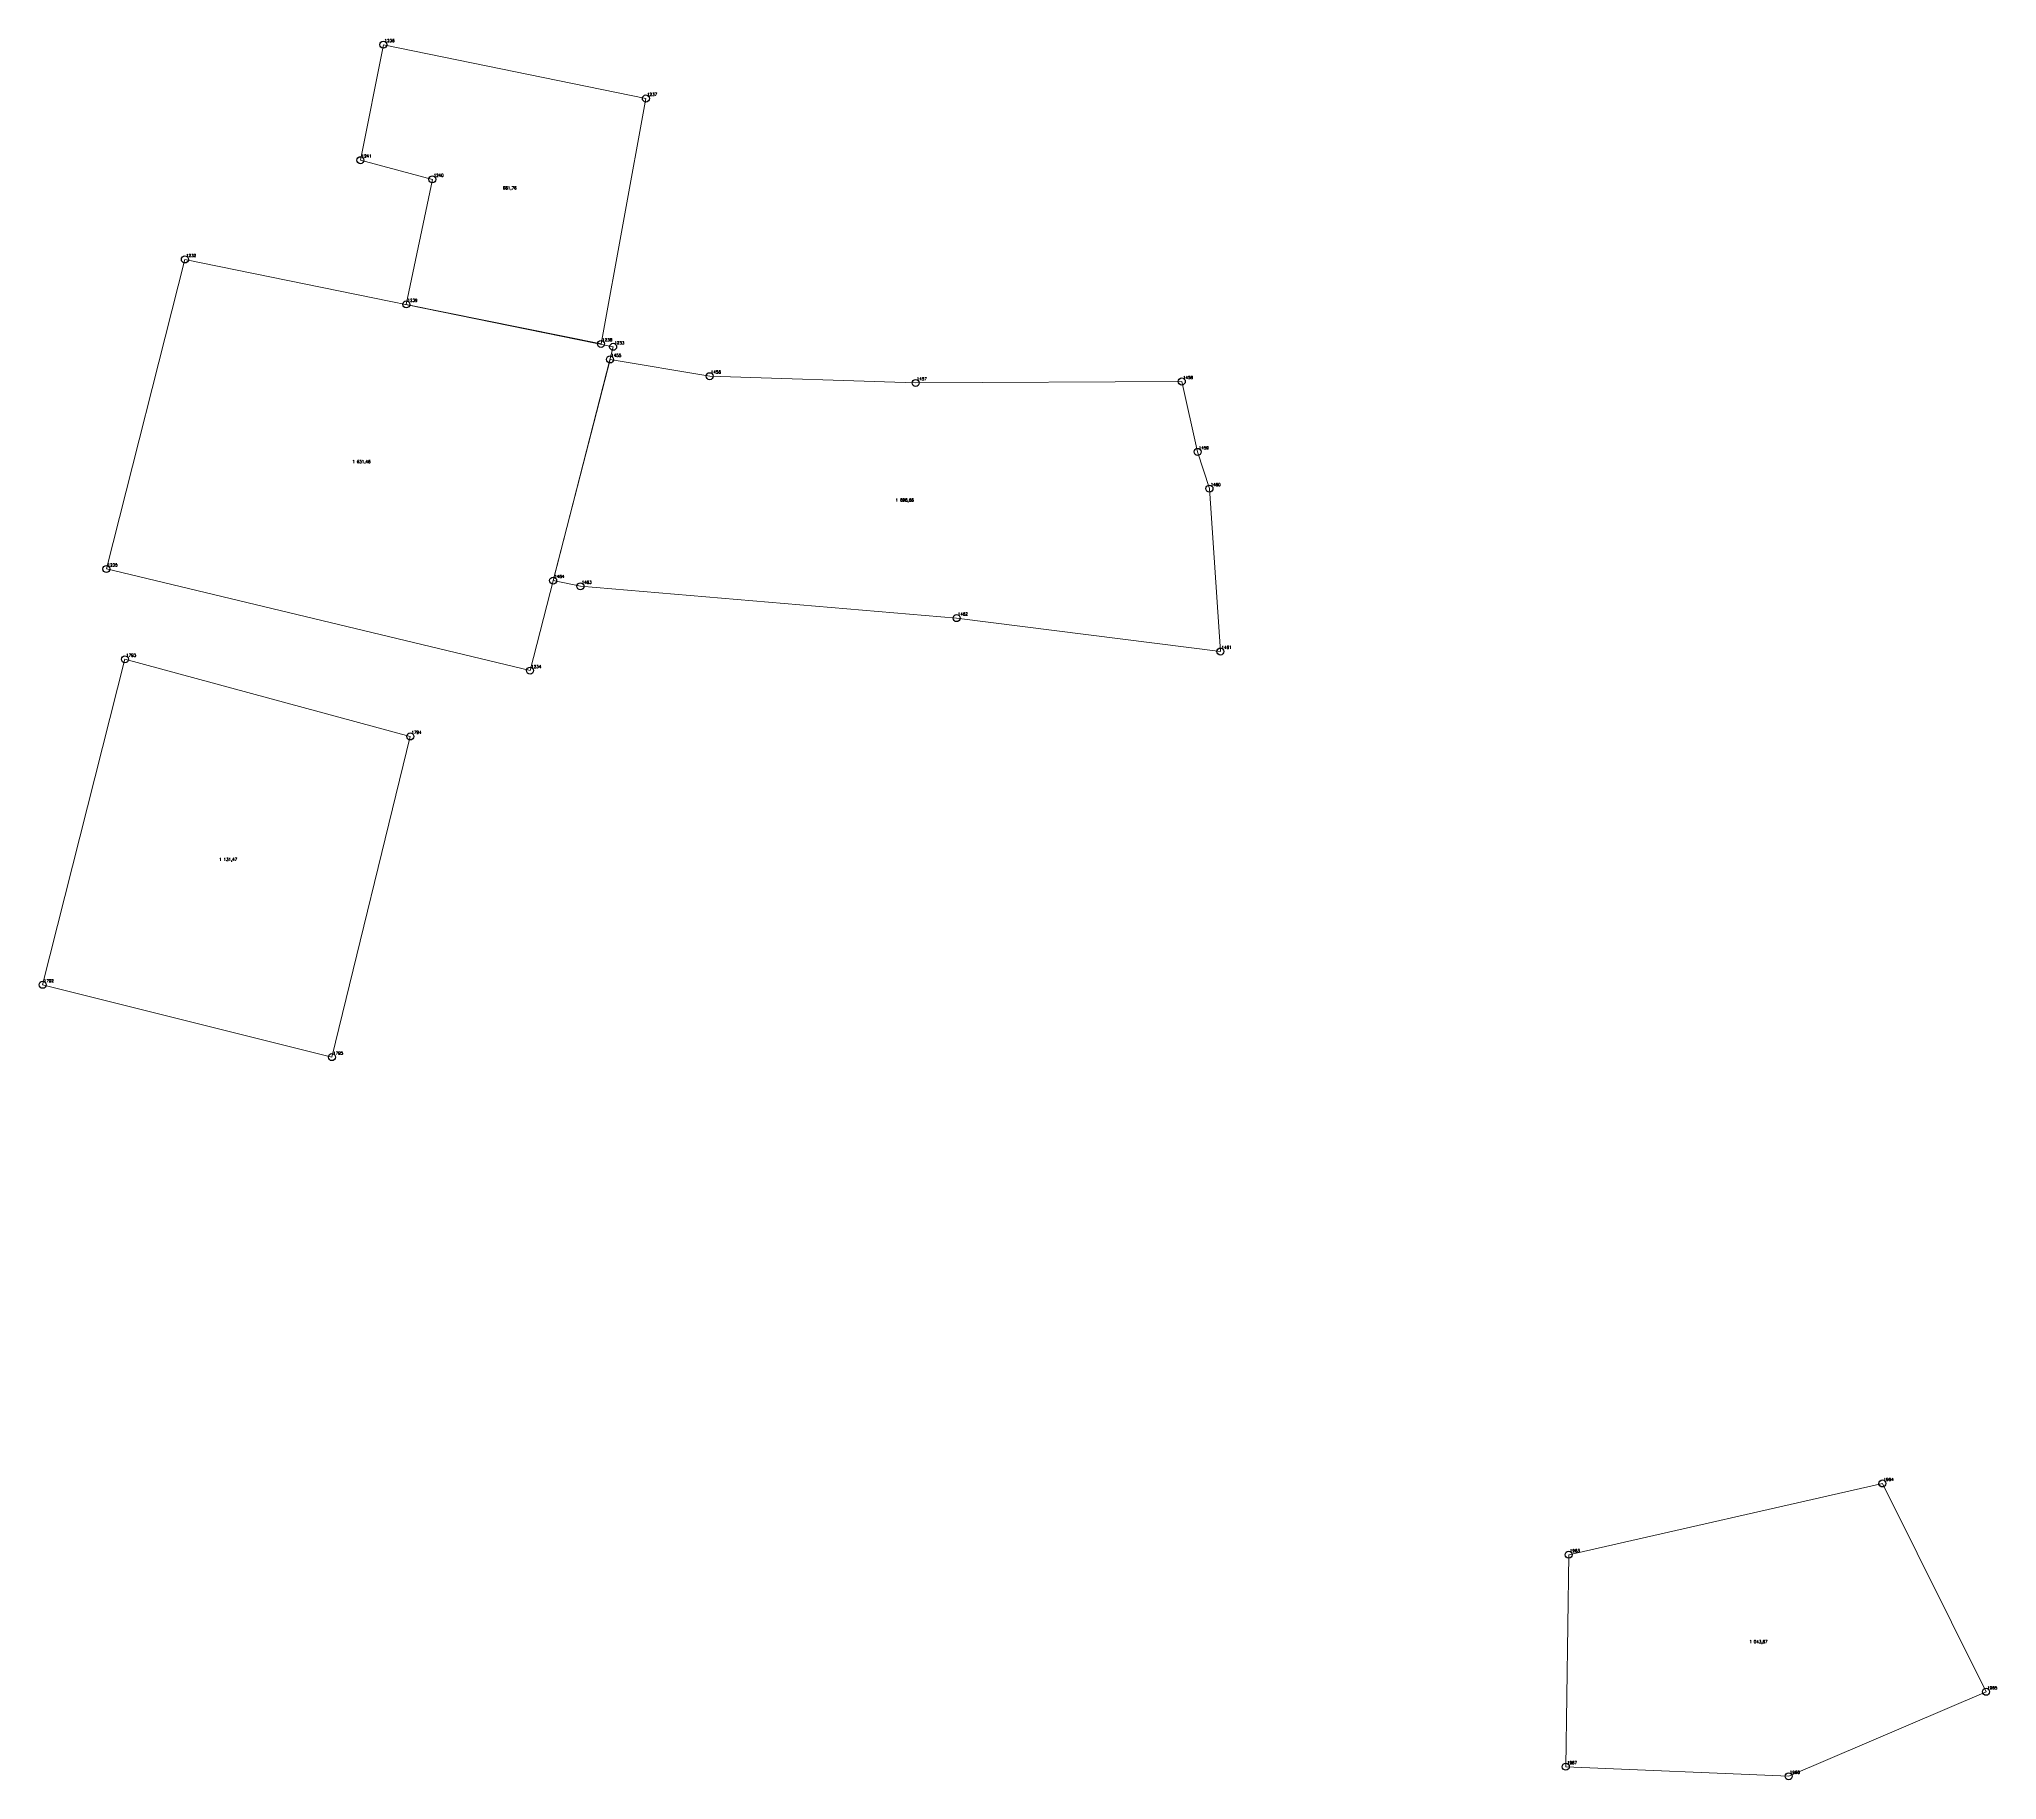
# Model space of a CAD drawing. Extents: x 1391578 to 1399811, y 355675 to 360827.
# Drawn here: x 1395791.2 to 1396000.7, y 359453.7 to 359639.9 of the extents above; entities that cross this region are included whole.
import ezdxf

# ---------------------------------------------------------------- set-up
doc = ezdxf.new("R2010")
doc.units = 0
doc.header["$PDMODE"] = 33
doc.header["$PDSIZE"] = 0.75
doc.layers.add('6 - утвержденные границы территорий окн', color=7, linetype='Continuous')
doc.styles.get("Standard").update_dxf_attribs({"font": 'simplex.shx'})

msp = doc.modelspace()

# ---------------------------------------------------------------- linework, layer by layer
at = {"layer": '6 - утвержденные границы территорий окн', "color": 7, "lineweight": 20}
for points in [[(1395828.08, 359639.33), (1395856.17, 359633.57), (1395851.37, 359607.31), (1395830.53, 359611.54), (1395833.33, 359624.92), (1395825.62, 359626.97), (1395828.08, 359639.33)], [(1395806.84, 359616.35), (1395852.67, 359607), (1395843.78, 359572.36), (1395798.44, 359583.23), (1395806.84, 359616.35)], [(1395852.34, 359605.65), (1395863, 359603.86), (1395885.04, 359603.14), (1395913.52, 359603.29), (1395915.21, 359595.76), (1395916.48, 359591.83), (1395917.65, 359574.4), (1395889.42, 359577.97), (1395849.17, 359581.38), (1395846.25, 359581.99), (1395852.34, 359605.65)], [(1395791.62, 359538.74), (1395800.43, 359573.57), (1395830.96, 359565.31), (1395822.58, 359531), (1395791.62, 359538.74)], [(1395954.92, 359477.76), (1395988.49, 359485.38), (1395999.58, 359463.09), (1395978.46, 359454.05), (1395954.61, 359455.07), (1395954.92, 359477.76)]]:
    msp.add_lwpolyline(points, close=True, dxfattribs=at)
at = {"layer": '6 - утвержденные границы территорий окн'}
for p in [(1395828.08, 359639.33), (1395856.17, 359633.57), (1395825.62, 359626.97), (1395833.33, 359624.92), (1395806.84, 359616.35), (1395830.53, 359611.54), (1395851.37, 359607.31), (1395852.34, 359605.65), (1395852.67, 359607), (1395863, 359603.86), (1395885.04, 359603.14), (1395913.52, 359603.29), (1395915.21, 359595.76), (1395916.48, 359591.83), (1395798.44, 359583.23), (1395846.25, 359581.99), (1395849.17, 359581.38), (1395889.42, 359577.97), (1395917.65, 359574.4), (1395800.43, 359573.57), (1395843.78, 359572.36), (1395830.96, 359565.31), (1395791.62, 359538.74), (1395822.58, 359531), (1395988.49, 359485.38), (1395954.92, 359477.76), (1395999.58, 359463.09), (1395954.61, 359455.07), (1395978.46, 359454.05)]:
    msp.add_point(p, dxfattribs=at)

# ---------------------------------------------------------------- texts
at = {"layer": '6 - утвержденные границы территорий окн', "color": 7}
for s, p in [('1236', (1395828.21, 359639.61)), ('1237', (1395856.3, 359633.85)), ('1241', (1395825.75, 359627.25)), ('1240', (1395833.46, 359625.2)), ('661,76', (1395840.87, 359623.85)), ('1232', (1395806.97, 359616.62)), ('1239', (1395830.66, 359611.82)), ('1238', (1395851.5, 359607.59)), ('1233', (1395852.8, 359607.27)), ('1455', (1395852.47, 359605.93)), ('1456', (1395863.13, 359604.14)), ('1457', (1395885.17, 359603.42)), ('1458', (1395913.65, 359603.56)), ('1459', (1395915.34, 359596.04)), ('1 631,46', (1395824.76, 359594.56)), ('1 696,66', (1395882.89, 359590.45)), ('1460', (1395916.61, 359592.1)), ('1235', (1395798.57, 359583.5)), ('1464', (1395846.38, 359582.27)), ('1463', (1395849.3, 359581.65)), ('1462', (1395889.55, 359578.25)), ('1793', (1395800.56, 359573.84)), ('1461', (1395917.77, 359574.68)), ('1234', (1395843.91, 359572.63)), ('1794', (1395831.09, 359565.59)), ('1 131,47', (1395810.5, 359552)), ('1792', (1395791.75, 359539.01)), ('1795', (1395822.71, 359531.27)), ('1964', (1395988.62, 359485.65)), ('1963', (1395955.05, 359478.03)), ('1 043,67', (1395974.25, 359468.29)), ('1965', (1395999.71, 359463.36)), ('1967', (1395954.74, 359455.34)), ('1966', (1395978.59, 359454.32))]:
    msp.add_text(s, height=0.311, dxfattribs=at).set_placement(p)

doc.saveas('drawing.dxf')
